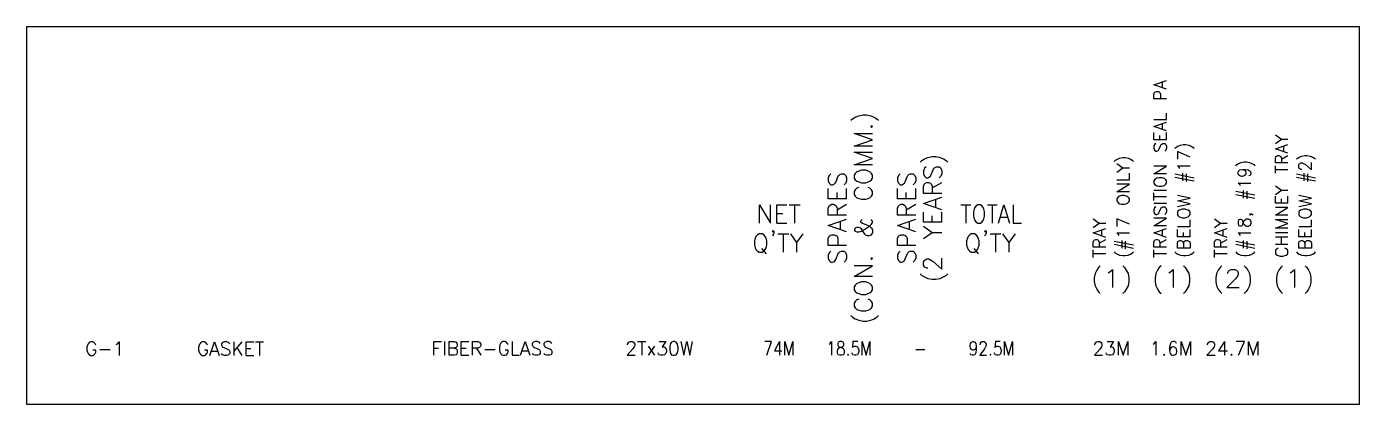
# Model space of a CAD drawing. Header units: inches. Extents: x -15980 to 45789, y -23276 to 2417.
# Drawn here: x 26880 to 34106, y -12406 to -10360 of the extents above; entities that cross this region are included whole.
import ezdxf

# ---------------------------------------------------------------- set-up
doc = ezdxf.new("R2010")
doc.units = ezdxf.units.IN
doc.header["$MEASUREMENT"] = 0
doc.layers.add('Color-7-Line_Weight-25', color=7, linetype='Continuous', lineweight=25)

# ---------------------------------------------------------------- blocks, each defined once
blk = doc.blocks.new('A$C4051302a')
blk.add_lwpolyline([(0, 0), (7225.9, 0), (7225.9, 2046.2), (0, 2046.2)], close=True)
at = {"layer": 'Color-7-Line_Weight-25', "linetype": 'Continuous'}
for p, q in [((6112.2, 1730.5), (6180.5, 1754.7)), ((6158, 1716.4), (6158, 1745.5)), ((6180.5, 1707.2), (6112.2, 1730.5)), ((6112.2, 1680.5), (6115.5, 1689.7)), ((6112.2, 1654.7), (6112.2, 1680.5)), ((6115.5, 1689.7), (6118.8, 1693)), ((6118.8, 1693), (6125.5, 1695.5)), ((6125.5, 1695.5), (6134.7, 1695.5)), ((6134.7, 1695.5), (6141.3, 1693)), ((6141.3, 1693), (6144.7, 1689.7)), ((6144.7, 1689.7), (6148, 1680.5)), ((6148, 1680.5), (6148, 1654.7)), ((6180.5, 1654.7), (6112.2, 1654.7)), ((4469.2, 1538.8), (4478.4, 1547.2)), ((4478.4, 1547.2), (4492.5, 1555.5)), ((4492.5, 1555.5), (4511.7, 1563.8)), ((4511.7, 1563.8), (4535, 1568)), ((4535, 1568), (4553.4, 1568)), ((4553.4, 1568), (4577.5, 1563.8)), ((4577.5, 1563.8), (4595.9, 1555.5)), ((4595.9, 1555.5), (4610, 1547.2)), ((4610, 1547.2), (4619.2, 1538.8)), ((6112.2, 1543), (6180.5, 1543)), ((6112.2, 1504.7), (6180.5, 1528)), ((6158, 1489.7), (6158, 1518.9)), ((6180.5, 1543), (6180.5, 1578)), ((4586.7, 1433), (4487.5, 1467.2)), ((4487.5, 1467.2), (4586.7, 1467.2)), ((4581.7, 1508.8), (4577.5, 1504.7)), ((4577.5, 1504.7), (4581.7, 1500.5)), ((4586.7, 1504.7), (4581.7, 1508.8)), ((4581.7, 1500.5), (4586.7, 1504.7)), ((6180.5, 1481.4), (6112.2, 1504.7)), ((6112.2, 1433.9), (6112.2, 1472.2)), ((6144.7, 1433.9), (6144.7, 1457.2)), ((6180.5, 1433.9), (6180.5, 1472.2)), ((6770.5, 1460.5), (6803, 1437.2)), ((4487.5, 1398.8), (4586.7, 1433)), ((4586.7, 1398.8), (4487.5, 1398.8)), ((6180.5, 1433.9), (6112.2, 1433.9)), ((6115.5, 1407.2), (6112.2, 1398.9)), ((6112.2, 1398.9), (6112.2, 1387.2)), ((6112.2, 1387.2), (6115.5, 1378)), ((6122.2, 1413.9), (6115.5, 1407.2)), ((6115.5, 1378), (6122.2, 1372.2)), ((6128, 1372.2), (6134.7, 1375.5)), ((6134.7, 1375.5), (6138, 1378)), ((6138, 1378), (6141.3, 1383.9)), ((6141.3, 1383.9), (6148, 1401.4)), ((6148, 1401.4), (6151.3, 1407.2)), ((6151.3, 1407.2), (6154.7, 1410.5)), ((6154.7, 1410.5), (6161.3, 1413.9)), ((6161.3, 1413.9), (6170.5, 1413.9)), ((6170.5, 1413.9), (6177.2, 1407.2)), ((6177.2, 1378), (6170.5, 1372.2)), ((6177.2, 1407.2), (6180.5, 1398.9)), ((6180.5, 1387.2), (6177.2, 1378)), ((6180.5, 1398.9), (6180.5, 1387.2)), ((6226.3, 1387.2), (6233, 1393)), ((6233, 1393), (6242.2, 1398.9)), ((6242.2, 1398.9), (6255.5, 1404.7)), ((6255.5, 1404.7), (6272.2, 1407.2)), ((6272.2, 1407.2), (6284.7, 1407.2)), ((6284.7, 1407.2), (6301.3, 1404.7)), ((6301.3, 1404.7), (6314.7, 1398.9)), ((6314.7, 1398.9), (6323.8, 1393)), ((6323.8, 1393), (6330.5, 1387.2)), ((6770.5, 1413.9), (6803, 1437.2)), ((6770.5, 1383.9), (6838.8, 1407.2)), ((6838.8, 1360.5), (6770.5, 1383.9)), ((6803, 1437.2), (6838.8, 1437.2)), ((6816.3, 1369.7), (6816.3, 1398.9)), ((4586.7, 1331.3), (4487.5, 1365.5)), ((4487.5, 1365.5), (4586.7, 1365.5)), ((4487.5, 1297.2), (4586.7, 1331.3)), ((4844.2, 1312.2), (4853.4, 1320.5)), ((4853.4, 1320.5), (4867.5, 1329.7)), ((4867.5, 1329.7), (4886.7, 1338)), ((4886.7, 1338), (4910, 1342.2)), ((4910, 1342.2), (4929.2, 1342.2)), ((4929.2, 1342.2), (4952.5, 1338)), ((4952.5, 1338), (4970.9, 1329.7)), ((4970.9, 1329.7), (4985, 1320.5)), ((4985, 1320.5), (4995, 1312.2)), ((5897.2, 1316.4), (5903.8, 1322.2)), ((5903.8, 1322.2), (5913.8, 1328)), ((5910.5, 1304.7), (5943, 1281.4)), ((5913.8, 1328), (5926.3, 1333.9)), ((5926.3, 1333.9), (5943, 1337.2)), ((5943, 1337.2), (5955.5, 1337.2)), ((5955.5, 1337.2), (5972.2, 1333.9)), ((5972.2, 1333.9), (5985.5, 1328)), ((5985.5, 1328), (5994.7, 1322.2)), ((5994.7, 1322.2), (6001.3, 1316.4)), ((6122.2, 1372.2), (6128, 1372.2)), ((6308, 1339.7), (6239.7, 1369.7)), ((6239.7, 1369.7), (6239.7, 1328)), ((6562.2, 1298.9), (6571.3, 1304.7)), ((6571.3, 1304.7), (6584.7, 1310.5)), ((6584.7, 1310.5), (6601.3, 1313.9)), ((6601.3, 1313.9), (6613.8, 1313.9)), ((6613.8, 1313.9), (6630.5, 1310.5)), ((6630.5, 1310.5), (6643.8, 1304.7)), ((6643.8, 1304.7), (6653, 1298.9)), ((6770.5, 1333.9), (6773.8, 1343)), ((6770.5, 1308), (6770.5, 1333.9)), ((6838.8, 1308), (6770.5, 1308)), ((6773.8, 1343), (6777.2, 1345.5)), ((6777.2, 1345.5), (6783, 1348.9)), ((6783, 1348.9), (6789.7, 1348.9)), ((6789.7, 1348.9), (6796.3, 1345.5)), ((6796.3, 1345.5), (6799.7, 1343)), ((6799.7, 1343), (6803, 1333.9)), ((6803, 1328), (6838.8, 1348.9)), ((6803, 1333.9), (6803, 1308)), ((6884.7, 1328), (6891.3, 1333.9)), ((6891.3, 1333.9), (6900.5, 1339.7)), ((6897.2, 1295.5), (6900.5, 1302.2)), ((6900.5, 1339.7), (6913.8, 1345.5)), ((6900.5, 1302.2), (6903.8, 1304.7)), ((6903.8, 1304.7), (6910.5, 1308)), ((6910.5, 1308), (6917.2, 1308)), ((6913.8, 1345.5), (6930.5, 1348.9)), ((6917.2, 1308), (6923.8, 1304.7)), ((6923.8, 1304.7), (6933.8, 1298.9)), ((6930.5, 1348.9), (6943, 1348.9)), ((6943, 1348.9), (6959.7, 1345.5)), ((6959.7, 1345.5), (6973, 1339.7)), ((6966.3, 1269.7), (6966.3, 1310.5)), ((6973, 1339.7), (6982.2, 1333.9)), ((6982.2, 1333.9), (6988.8, 1328)), ((4351.7, 1240.5), (4346.7, 1228)), ((4360.9, 1248.8), (4351.7, 1240.5)), ((4389.2, 1206.3), (4398.4, 1232.2)), ((4398.4, 1232.2), (4403.4, 1240.5)), ((4403.4, 1240.5), (4408.4, 1244.7)), ((4408.4, 1244.7), (4417.5, 1248.8)), ((4417.5, 1248.8), (4431.7, 1248.8)), ((4431.7, 1248.8), (4440.9, 1240.5)), ((4440.9, 1240.5), (4445.9, 1228)), ((4586.7, 1297.2), (4487.5, 1297.2)), ((4492.5, 1251.3), (4487.5, 1242.2)), ((4487.5, 1242.2), (4487.5, 1225.5)), ((4501.7, 1259.7), (4492.5, 1251.3)), ((4511.7, 1263.8), (4501.7, 1259.7)), ((4525.9, 1268), (4511.7, 1263.8)), ((4549.2, 1268), (4525.9, 1268)), ((4563.4, 1263.8), (4549.2, 1268)), ((4572.5, 1259.7), (4563.4, 1263.8)), ((4581.7, 1251.3), (4572.5, 1259.7)), ((4586.7, 1242.2), (4581.7, 1251.3)), ((4586.7, 1225.5), (4586.7, 1242.2)), ((4726.7, 1240.5), (4721.7, 1228)), ((4735.9, 1248.8), (4726.7, 1240.5)), ((4764.2, 1206.3), (4773.4, 1232.2)), ((4773.4, 1232.2), (4778.4, 1240.5)), ((4778.4, 1240.5), (4783.4, 1244.7)), ((4783.4, 1244.7), (4792.5, 1248.8)), ((4792.5, 1248.8), (4806.7, 1248.8)), ((4806.7, 1248.8), (4815.9, 1240.5)), ((4815.9, 1240.5), (4820.9, 1228)), ((4867.5, 1278.8), (4863.4, 1265.5)), ((4863.4, 1265.5), (4863.4, 1248.8)), ((4863.4, 1248.8), (4867.5, 1236.3)), ((4877.5, 1287.2), (4867.5, 1278.8)), ((4867.5, 1236.3), (4877.5, 1228)), ((4886.7, 1228), (4895.9, 1232.2)), ((4895.9, 1232.2), (4900.9, 1236.3)), ((4900.9, 1236.3), (4905, 1244.7)), ((4905, 1244.7), (4915, 1269.7)), ((4915, 1269.7), (4919.2, 1278.8)), ((4919.2, 1278.8), (4924.2, 1283)), ((4924.2, 1283), (4933.4, 1287.2)), ((4933.4, 1287.2), (4947.5, 1287.2)), ((4947.5, 1287.2), (4956.7, 1278.8)), ((4956.7, 1236.3), (4947.5, 1228)), ((4956.7, 1278.8), (4961.7, 1265.5)), ((4961.7, 1248.8), (4956.7, 1236.3)), ((4961.7, 1265.5), (4961.7, 1248.8)), ((5910.5, 1258), (5943, 1281.4)), ((5943, 1281.4), (5978.8, 1281.4)), ((5978.8, 1216.4), (5978.8, 1252.2)), ((6112.2, 1248.9), (6180.5, 1289.7)), ((6180.5, 1289.7), (6112.2, 1289.7)), ((6180.5, 1248.9), (6112.2, 1248.9)), ((6226.3, 1248.9), (6330.5, 1228)), ((6226.3, 1231.4), (6330.5, 1210.5)), ((6248.8, 1283.9), (6239.7, 1293)), ((6239.7, 1293), (6308, 1293)), ((6252.2, 1278), (6248.8, 1283.9)), ((6268.8, 1210.5), (6268.8, 1252.2)), ((6288, 1208), (6288, 1248.9)), ((6555.5, 1293), (6562.2, 1298.9)), ((6568.8, 1254.7), (6571.3, 1263.9)), ((6568.8, 1252.2), (6568.8, 1254.7)), ((6571.3, 1243), (6568.8, 1252.2)), ((6571.3, 1263.9), (6578, 1269.7)), ((6578, 1237.2), (6571.3, 1243)), ((6578, 1269.7), (6591.3, 1272.2)), ((6588, 1233.9), (6578, 1237.2)), ((6591.3, 1233.9), (6588, 1233.9)), ((6591.3, 1272.2), (6601.3, 1269.7)), ((6591.3, 1272.2), (6608, 1272.2)), ((6601.3, 1237.2), (6591.3, 1233.9)), ((6601.3, 1269.7), (6608, 1263.9)), ((6608, 1243), (6601.3, 1237.2)), ((6608, 1272.2), (6623.8, 1269.7)), ((6608, 1263.9), (6610.5, 1254.7)), ((6610.5, 1252.2), (6608, 1243)), ((6610.5, 1254.7), (6610.5, 1252.2)), ((6623.8, 1269.7), (6633.8, 1263.9)), ((6633.8, 1239.7), (6627.2, 1237.2)), ((6633.8, 1263.9), (6637.2, 1254.7)), ((6637.2, 1248.9), (6633.8, 1239.7)), ((6637.2, 1254.7), (6637.2, 1248.9)), ((6653, 1298.9), (6659.7, 1293)), ((6770.5, 1252.2), (6770.5, 1293)), ((6770.5, 1272.2), (6838.8, 1272.2)), ((6884.7, 1248.9), (6988.8, 1228)), ((6884.7, 1231.4), (6988.8, 1210.5)), ((6897.2, 1283.9), (6897.2, 1295.5)), ((6900.5, 1278), (6897.2, 1283.9)), ((6903.8, 1275.5), (6900.5, 1278)), ((6910.5, 1272.2), (6903.8, 1275.5)), ((6913.8, 1272.2), (6910.5, 1272.2)), ((6927.2, 1210.5), (6927.2, 1252.2)), ((6933.8, 1298.9), (6966.3, 1269.7)), ((6946.3, 1208), (6946.3, 1248.9)), ((4346.7, 1228), (4346.7, 1210.5)), ((4346.7, 1210.5), (4351.7, 1198)), ((4346.7, 1113.8), (4346.7, 1168.8)), ((4351.7, 1198), (4360.9, 1189.7)), ((4360.9, 1189.7), (4370, 1189.7)), ((4370, 1189.7), (4380, 1193.8)), ((4380, 1193.8), (4384.2, 1198)), ((4384.2, 1198), (4389.2, 1206.3)), ((4440.9, 1198), (4431.7, 1189.7)), ((4445.9, 1210.5), (4440.9, 1198)), ((4445.9, 1228), (4445.9, 1210.5)), ((4445.9, 1113.8), (4445.9, 1168.8)), ((4487.5, 1225.5), (4492.5, 1217.2)), ((4492.5, 1162.2), (4487.5, 1153.8)), ((4492.5, 1217.2), (4501.7, 1208.8)), ((4501.7, 1170.5), (4492.5, 1162.2)), ((4501.7, 1208.8), (4511.7, 1204.7)), ((4511.7, 1174.7), (4501.7, 1170.5)), ((4511.7, 1204.7), (4525.9, 1200.5)), ((4525.9, 1200.5), (4549.2, 1200.5)), ((4549.2, 1200.5), (4563.4, 1204.7)), ((4563.4, 1204.7), (4572.5, 1208.8)), ((4572.5, 1170.5), (4563.4, 1174.7)), ((4572.5, 1208.8), (4581.7, 1217.2)), ((4581.7, 1162.2), (4572.5, 1170.5)), ((4581.7, 1217.2), (4586.7, 1225.5)), ((4586.7, 1153.8), (4581.7, 1162.2)), ((4721.7, 1228), (4721.7, 1210.5)), ((4721.7, 1210.5), (4726.7, 1198)), ((4721.7, 1113.8), (4721.7, 1168.8)), ((4726.7, 1198), (4735.9, 1189.7)), ((4735.9, 1189.7), (4745.9, 1189.7)), ((4745.9, 1189.7), (4755, 1193.8)), ((4755, 1193.8), (4760, 1198)), ((4760, 1198), (4764.2, 1206.3)), ((4815.9, 1198), (4806.7, 1189.7)), ((4820.9, 1210.5), (4815.9, 1198)), ((4820.9, 1228), (4820.9, 1210.5)), ((4820.9, 1113.8), (4820.9, 1168.8)), ((4863.4, 1181.3), (4867.5, 1193.8)), ((4863.4, 1143), (4863.4, 1181.3)), ((4867.5, 1193.8), (4872.5, 1198)), ((4872.5, 1198), (4881.7, 1202.2)), ((4877.5, 1228), (4886.7, 1228)), ((4881.7, 1202.2), (4890.9, 1202.2)), ((4890.9, 1202.2), (4900.9, 1198)), ((4900.9, 1198), (4905, 1193.8)), ((4905, 1193.8), (4910, 1181.3)), ((4910, 1173), (4961.7, 1202.2)), ((4910, 1181.3), (4910, 1143)), ((5910.5, 1216.4), (5978.8, 1216.4)), ((5910.5, 1152.2), (5978.8, 1193)), ((5978.8, 1193), (5910.5, 1193)), ((6115.5, 1216.4), (6112.2, 1210.5)), ((6112.2, 1210.5), (6112.2, 1198.9)), ((6112.2, 1198.9), (6115.5, 1193)), ((6112.2, 1160.5), (6180.5, 1160.5)), ((6122.2, 1222.2), (6115.5, 1216.4)), ((6115.5, 1193), (6122.2, 1187.2)), ((6128, 1225.5), (6122.2, 1222.2)), ((6122.2, 1187.2), (6128, 1183.9)), ((6138, 1228), (6128, 1225.5)), ((6128, 1183.9), (6138, 1181.4)), ((6154.7, 1228), (6138, 1228)), ((6138, 1181.4), (6154.7, 1181.4)), ((6164.7, 1225.5), (6154.7, 1228)), ((6154.7, 1181.4), (6164.7, 1183.9)), ((6170.5, 1222.2), (6164.7, 1225.5)), ((6164.7, 1183.9), (6170.5, 1187.2)), ((6177.2, 1216.4), (6170.5, 1222.2)), ((6170.5, 1187.2), (6177.2, 1193)), ((6180.5, 1210.5), (6177.2, 1216.4)), ((6177.2, 1193), (6180.5, 1198.9)), ((6180.5, 1198.9), (6180.5, 1210.5)), ((6578, 1190.5), (6568.8, 1198.9)), ((6568.8, 1198.9), (6637.2, 1198.9)), ((6581.3, 1183.9), (6578, 1190.5)), ((6598, 1116.4), (6598, 1158)), ((6770.5, 1183.9), (6803, 1160.5)), ((6770.5, 1137.2), (6803, 1160.5)), ((6803, 1160.5), (6838.8, 1160.5)), ((4445.9, 1113.8), (4346.7, 1113.8)), ((4394.2, 1113.8), (4394.2, 1147.2)), ((4487.5, 1153.8), (4487.5, 1136.3)), ((4487.5, 1136.3), (4492.5, 1128)), ((4492.5, 1128), (4501.7, 1119.7)), ((4501.7, 1119.7), (4511.7, 1115.5)), ((4511.7, 1115.5), (4525.9, 1111.3)), ((4525.9, 1111.3), (4549.2, 1111.3)), ((4549.2, 1111.3), (4563.4, 1115.5)), ((4563.4, 1115.5), (4572.5, 1119.7)), ((4572.5, 1119.7), (4581.7, 1128)), ((4581.7, 1128), (4586.7, 1136.3)), ((4586.7, 1136.3), (4586.7, 1153.8)), ((4820.9, 1113.8), (4721.7, 1113.8)), ((4769.2, 1113.8), (4769.2, 1147.2)), ((4961.7, 1143), (4863.4, 1143)), ((4863.4, 1088), (4961.7, 1122.2)), ((4961.7, 1053.8), (4863.4, 1088)), ((4929.2, 1067.2), (4929.2, 1108.8)), ((5978.8, 1152.2), (5910.5, 1152.2)), ((5913.8, 1119.7), (5910.5, 1113.9)), ((5910.5, 1113.9), (5910.5, 1102.2)), ((5910.5, 1102.2), (5913.8, 1096.4)), ((5919.7, 1125.5), (5913.8, 1119.7)), ((5913.8, 1096.4), (5919.7, 1090.5)), ((5926.3, 1128), (5919.7, 1125.5)), ((5919.7, 1090.5), (5926.3, 1087.2)), ((5936.3, 1131.4), (5926.3, 1128)), ((5926.3, 1087.2), (5936.3, 1084.7)), ((5953, 1131.4), (5936.3, 1131.4)), ((5936.3, 1084.7), (5953, 1084.7)), ((5962.2, 1128), (5953, 1131.4)), ((5953, 1084.7), (5962.2, 1087.2)), ((5968.8, 1125.5), (5962.2, 1128)), ((5962.2, 1087.2), (5968.8, 1090.5)), ((5975.5, 1119.7), (5968.8, 1125.5)), ((5968.8, 1090.5), (5975.5, 1096.4)), ((5978.8, 1113.9), (5975.5, 1119.7)), ((5975.5, 1096.4), (5978.8, 1102.2)), ((5978.8, 1102.2), (5978.8, 1113.9)), ((6112.2, 1104.7), (6112.2, 1146.4)), ((6112.2, 1125.5), (6180.5, 1125.5)), ((6112.2, 1090.5), (6180.5, 1090.5)), ((6308, 1116.4), (6239.7, 1131.4)), ((6239.7, 1102.2), (6308, 1116.4)), ((6308, 1087.2), (6239.7, 1102.2)), ((6239.7, 1072.2), (6308, 1087.2)), ((6555.5, 1154.7), (6659.7, 1134.7)), ((6555.5, 1137.2), (6659.7, 1116.4)), ((6617.2, 1113.9), (6617.2, 1154.7)), ((6770.5, 1090.5), (6770.5, 1128)), ((6838.8, 1090.5), (6770.5, 1090.5)), ((6803, 1090.5), (6803, 1113.9)), ((6838.8, 1090.5), (6838.8, 1128)), ((6966.3, 1116.4), (6897.2, 1131.4)), ((6897.2, 1102.2), (6966.3, 1116.4)), ((6966.3, 1087.2), (6897.2, 1102.2)), ((6897.2, 1072.2), (6966.3, 1087.2)), ((3974.2, 982.2), (3974.2, 1080.5)), ((3974.2, 1080.5), (4033.4, 982.2)), ((4033.4, 982.2), (4033.4, 1080.5)), ((4066.7, 982.2), (4066.7, 1080.5)), ((4066.7, 1080.5), (4121.7, 1080.5)), ((4066.7, 1033.8), (4100.9, 1033.8)), ((4135, 1080.5), (4194.2, 1080.5)), ((4164.2, 1080.5), (4164.2, 982.2)), ((4346.7, 1063), (4351.7, 1075.5)), ((4346.7, 1024.7), (4346.7, 1063)), ((4445.9, 1024.7), (4346.7, 1024.7)), ((4351.7, 1075.5), (4356.7, 1079.7)), ((4356.7, 1079.7), (4365.9, 1083.8)), ((4365.9, 1083.8), (4375, 1083.8)), ((4375, 1083.8), (4384.2, 1079.7)), ((4384.2, 1079.7), (4389.2, 1075.5)), ((4389.2, 1075.5), (4394.2, 1063)), ((4394.2, 1053.8), (4445.9, 1083.8)), ((4394.2, 1063), (4394.2, 1024.7)), ((4721.7, 1063), (4726.7, 1075.5)), ((4721.7, 1024.7), (4721.7, 1063)), ((4820.9, 1024.7), (4721.7, 1024.7)), ((4726.7, 1075.5), (4731.7, 1079.7)), ((4731.7, 1079.7), (4740.9, 1083.8)), ((4740.9, 1083.8), (4750, 1083.8)), ((4750, 1083.8), (4760, 1079.7)), ((4760, 1079.7), (4764.2, 1075.5)), ((4764.2, 1075.5), (4769.2, 1063)), ((4769.2, 1053.8), (4820.9, 1083.8)), ((4769.2, 1063), (4769.2, 1024.7)), ((4863.4, 986.3), (4863.4, 1041.3)), ((4910, 986.3), (4910, 1020.5)), ((4961.7, 986.3), (4961.7, 1041.3)), ((5065.9, 1080.5), (5119.2, 1080.5)), ((5092.5, 1080.5), (5092.5, 982.2)), ((5137.5, 1057.2), (5134.2, 1043)), ((5134.2, 1043), (5134.2, 1019.7)), ((5134.2, 1019.7), (5137.5, 1005.5)), ((5141.7, 1067.2), (5137.5, 1057.2)), ((5149.2, 1076.3), (5141.7, 1067.2)), ((5156.7, 1080.5), (5149.2, 1076.3)), ((5171.7, 1080.5), (5156.7, 1080.5)), ((5179.2, 1076.3), (5171.7, 1080.5)), ((5186.7, 1067.2), (5179.2, 1076.3)), ((5190, 1057.2), (5186.7, 1067.2)), ((5194.2, 1043), (5190, 1057.2)), ((5190, 1005.5), (5194.2, 1019.7)), ((5194.2, 1019.7), (5194.2, 1043)), ((5209.2, 1080.5), (5261.7, 1080.5)), ((5235.9, 1080.5), (5235.9, 982.2)), ((5269.2, 982.2), (5299.2, 1080.5)), ((5280.9, 1014.7), (5318.4, 1014.7)), ((5299.2, 1080.5), (5329.2, 982.2)), ((5348.4, 1080.5), (5348.4, 982.2)), ((6115.5, 1063.9), (6112.2, 1054.7)), ((6112.2, 1054.7), (6112.2, 1043)), ((6112.2, 1043), (6115.5, 1034.7)), ((6122.2, 1069.7), (6115.5, 1063.9)), ((6115.5, 1034.7), (6122.2, 1028.9)), ((6122.2, 1028.9), (6128, 1028.9)), ((6128, 1028.9), (6134.7, 1031.4)), ((6134.7, 1031.4), (6138, 1034.7)), ((6138, 1034.7), (6141.3, 1040.5)), ((6141.3, 1040.5), (6148, 1058)), ((6148, 1058), (6151.3, 1063.9)), ((6151.3, 1063.9), (6154.7, 1066.4)), ((6154.7, 1066.4), (6161.3, 1069.7)), ((6161.3, 1069.7), (6170.5, 1069.7)), ((6170.5, 1069.7), (6177.2, 1063.9)), ((6177.2, 1034.7), (6170.5, 1028.9)), ((6177.2, 1063.9), (6180.5, 1054.7)), ((6180.5, 1043), (6177.2, 1034.7)), ((6180.5, 1054.7), (6180.5, 1043)), ((6242.2, 1046.4), (6239.7, 1040.5)), ((6239.7, 1040.5), (6239.7, 1028.9)), ((6239.7, 1028.9), (6242.2, 1023)), ((6248.8, 1052.2), (6242.2, 1046.4)), ((6242.2, 1023), (6248.8, 1016.4)), ((6255.5, 1054.7), (6248.8, 1052.2)), ((6248.8, 1016.4), (6255.5, 1013.9)), ((6265.5, 1058), (6255.5, 1054.7)), ((6255.5, 1013.9), (6265.5, 1010.5)), ((6281.3, 1058), (6265.5, 1058)), ((6291.3, 1054.7), (6281.3, 1058)), ((6281.3, 1010.5), (6291.3, 1013.9)), ((6298, 1052.2), (6291.3, 1054.7)), ((6291.3, 1013.9), (6298, 1016.4)), ((6304.7, 1046.4), (6298, 1052.2)), ((6298, 1016.4), (6304.7, 1023)), ((6308, 1040.5), (6304.7, 1046.4)), ((6304.7, 1023), (6308, 1028.9)), ((6308, 1028.9), (6308, 1040.5)), ((6630.5, 1028.9), (6633.8, 1031.4)), ((6633.8, 1025.5), (6630.5, 1028.9)), ((6633.8, 1031.4), (6637.2, 1028.9)), ((6633.8, 1031.4), (6640.5, 1031.4)), ((6637.2, 1028.9), (6633.8, 1025.5)), ((6640.5, 1031.4), (6647.2, 1028.9)), ((6647.2, 1028.9), (6649.7, 1025.5)), ((6770.5, 1025.5), (6838.8, 1066.4)), ((6838.8, 1066.4), (6770.5, 1066.4)), ((6838.8, 1025.5), (6770.5, 1025.5)), ((6900.5, 1046.4), (6897.2, 1040.5)), ((6897.2, 1040.5), (6897.2, 1028.9)), ((6897.2, 1028.9), (6900.5, 1023)), ((6907.2, 1052.2), (6900.5, 1046.4)), ((6900.5, 1023), (6907.2, 1016.4)), ((6913.8, 1054.7), (6907.2, 1052.2)), ((6907.2, 1016.4), (6913.8, 1013.9)), ((6923.8, 1058), (6913.8, 1054.7)), ((6913.8, 1013.9), (6923.8, 1010.5)), ((6939.7, 1058), (6923.8, 1058)), ((6949.7, 1054.7), (6939.7, 1058)), ((6939.7, 1010.5), (6949.7, 1013.9)), ((6956.3, 1052.2), (6949.7, 1054.7)), ((6949.7, 1013.9), (6956.3, 1016.4)), ((6963, 1046.4), (6956.3, 1052.2)), ((6956.3, 1016.4), (6963, 1023)), ((6966.3, 1040.5), (6963, 1046.4)), ((6963, 1023), (6966.3, 1028.9)), ((6966.3, 1028.9), (6966.3, 1040.5)), ((4043.4, 937.2), (4047.5, 942.2)), ((4047.5, 942.2), (4051.7, 937.2)), ((4066.7, 982.2), (4121.7, 982.2)), ((4346.7, 969.7), (4445.9, 1003.8)), ((4445.9, 935.5), (4346.7, 969.7)), ((4412.5, 948.8), (4412.5, 990.5)), ((4492.5, 954.7), (4487.5, 946.3)), ((4487.5, 946.3), (4492.5, 938)), ((4501.7, 958.8), (4492.5, 954.7)), ((4511.7, 958.8), (4501.7, 958.8)), ((4520.9, 954.7), (4511.7, 958.8)), ((4525.9, 997.2), (4520.9, 993)), ((4520.9, 993), (4520.9, 988.8)), ((4520.9, 988.8), (4525.9, 984.7)), ((4525.9, 950.5), (4520.9, 954.7)), ((4530, 997.2), (4525.9, 997.2)), ((4525.9, 984.7), (4535, 980.5)), ((4544.2, 921.3), (4525.9, 950.5)), ((4525.9, 938), (4540, 946.3)), ((4535, 980.5), (4558.4, 971.3)), ((4540, 946.3), (4572.5, 967.2)), ((4558.4, 971.3), (4572.5, 963)), ((4572.5, 967.2), (4581.7, 976.3)), ((4572.5, 963), (4581.7, 954.7)), ((4581.7, 997.2), (4577.5, 997.2)), ((4586.7, 993), (4581.7, 997.2)), ((4581.7, 976.3), (4586.7, 984.7)), ((4581.7, 954.7), (4586.7, 946.3)), ((4586.7, 984.7), (4586.7, 993)), ((4586.7, 946.3), (4586.7, 929.7)), ((4721.7, 969.7), (4820.9, 1003.8)), ((4820.9, 935.5), (4721.7, 969.7)), ((4787.5, 948.8), (4787.5, 990.5)), ((4961.7, 986.3), (4863.4, 986.3)), ((4863.4, 965.5), (4910, 931.3)), ((5137.5, 1005.5), (5141.7, 996.3)), ((5141.7, 996.3), (5149.2, 987.2)), ((5149.2, 987.2), (5156.7, 982.2)), ((5156.7, 982.2), (5171.7, 982.2)), ((5171.7, 982.2), (5179.2, 987.2)), ((5179.2, 987.2), (5186.7, 996.3)), ((5186.7, 996.3), (5190, 1005.5)), ((5194.2, 937.2), (5198.4, 942.2)), ((5198.4, 942.2), (5202.5, 937.2)), ((5348.4, 982.2), (5393.4, 982.2)), ((5783, 1004.7), (5815.5, 981.4)), ((5783, 958), (5815.5, 981.4)), ((5783, 928.9), (5851.3, 952.2)), ((5815.5, 981.4), (5851.3, 981.4)), ((5828.8, 913.9), (5828.8, 943)), ((5978.8, 975.5), (5910.5, 1004.7)), ((5910.5, 1004.7), (5910.5, 963.9)), ((6112.2, 967.2), (6180.5, 1008)), ((6180.5, 1008), (6112.2, 1008)), ((6180.5, 967.2), (6112.2, 967.2)), ((6112.2, 928.9), (6180.5, 952.2)), ((6158, 913.9), (6158, 943)), ((6239.7, 963.9), (6308, 963.9)), ((6239.7, 908), (6239.7, 946.4)), ((6265.5, 1010.5), (6281.3, 1010.5)), ((6308, 963.9), (6308, 998.9)), ((6308, 908), (6308, 946.4)), ((6441.3, 1004.7), (6473.8, 981.4)), ((6441.3, 958), (6473.8, 981.4)), ((6441.3, 928.9), (6509.7, 952.2)), ((6473.8, 981.4), (6509.7, 981.4)), ((6487.2, 913.9), (6487.2, 943)), ((6571.3, 998.9), (6568.8, 990.5)), ((6568.8, 990.5), (6568.8, 978.9)), ((6568.8, 978.9), (6571.3, 969.7)), ((6578, 1002.2), (6571.3, 998.9)), ((6571.3, 969.7), (6578, 967.2)), ((6584.7, 1002.2), (6578, 1002.2)), ((6578, 967.2), (6584.7, 967.2)), ((6591.3, 998.9), (6584.7, 1002.2)), ((6584.7, 967.2), (6591.3, 969.7)), ((6594.7, 993), (6591.3, 998.9)), ((6591.3, 969.7), (6594.7, 975.5)), ((6598, 981.4), (6594.7, 993)), ((6594.7, 975.5), (6598, 987.2)), ((6598, 987.2), (6601.3, 996.4)), ((6601.3, 973), (6598, 981.4)), ((6601.3, 996.4), (6608, 1002.2)), ((6608, 967.2), (6601.3, 973)), ((6608, 1002.2), (6613.8, 1004.7)), ((6613.8, 963.9), (6608, 967.2)), ((6613.8, 1004.7), (6623.8, 1004.7)), ((6623.8, 963.9), (6613.8, 963.9)), ((6623.8, 1004.7), (6630.5, 1002.2)), ((6630.5, 967.2), (6623.8, 963.9)), ((6630.5, 1002.2), (6633.8, 998.9)), ((6633.8, 969.7), (6630.5, 967.2)), ((6633.8, 998.9), (6637.2, 990.5)), ((6637.2, 978.9), (6633.8, 969.7)), ((6637.2, 990.5), (6637.2, 978.9)), ((6838.8, 978.9), (6770.5, 1002.2)), ((6770.5, 1002.2), (6838.8, 1002.2)), ((6770.5, 954.7), (6838.8, 978.9)), ((6838.8, 954.7), (6770.5, 954.7)), ((6897.2, 963.9), (6966.3, 963.9)), ((6897.2, 908), (6897.2, 946.4)), ((6923.8, 1010.5), (6939.7, 1010.5)), ((6966.3, 963.9), (6966.3, 998.9)), ((6966.3, 908), (6966.3, 946.4)), ((3950, 899.7), (3945.9, 885.5)), ((3945.9, 885.5), (3945.9, 862.2)), ((3954.2, 909.7), (3950, 899.7)), ((3962.5, 918.8), (3954.2, 909.7)), ((3970.9, 923.8), (3962.5, 918.8)), ((3988.4, 923.8), (3970.9, 923.8)), ((3996.7, 918.8), (3988.4, 923.8)), ((4005, 909.7), (3996.7, 918.8)), ((4009.2, 899.7), (4005, 909.7)), ((4013.4, 885.5), (4009.2, 899.7)), ((4013.4, 862.2), (4013.4, 885.5)), ((4047.5, 933), (4043.4, 937.2)), ((4047.5, 918.8), (4043.4, 913.8)), ((4051.7, 937.2), (4047.5, 933)), ((4051.7, 928), (4047.5, 918.8)), ((4051.7, 937.2), (4051.7, 928)), ((4072.5, 923.8), (4131.7, 923.8)), ((4102.5, 923.8), (4102.5, 824.7)), ((4140.9, 923.8), (4174.2, 876.3)), ((4208.4, 923.8), (4174.2, 876.3)), ((4174.2, 876.3), (4174.2, 824.7)), ((4346.7, 898), (4351.7, 910.5)), ((4346.7, 859.7), (4346.7, 898)), ((4351.7, 910.5), (4356.7, 914.7)), ((4356.7, 914.7), (4365.9, 918.8)), ((4365.9, 918.8), (4380, 918.8)), ((4380, 918.8), (4389.2, 914.7)), ((4389.2, 914.7), (4394.2, 910.5)), ((4394.2, 910.5), (4398.4, 898)), ((4398.4, 898), (4398.4, 859.7)), ((4492.5, 938), (4501.7, 933.8)), ((4501.7, 933.8), (4511.7, 933.8)), ((4511.7, 933.8), (4525.9, 938)), ((4549.2, 916.3), (4544.2, 921.3)), ((4558.4, 912.2), (4549.2, 916.3)), ((4567.5, 912.2), (4558.4, 912.2)), ((4577.5, 916.3), (4567.5, 912.2)), ((4581.7, 921.3), (4577.5, 916.3)), ((4586.7, 929.7), (4581.7, 921.3)), ((4721.7, 898), (4726.7, 910.5)), ((4721.7, 859.7), (4721.7, 898)), ((4726.7, 910.5), (4731.7, 914.7)), ((4731.7, 914.7), (4740.9, 918.8)), ((4740.9, 918.8), (4755, 918.8)), ((4755, 918.8), (4764.2, 914.7)), ((4764.2, 914.7), (4769.2, 910.5)), ((4769.2, 910.5), (4773.4, 898)), ((4773.4, 898), (4773.4, 859.7)), ((4863.4, 898), (4910, 931.3)), ((4910, 931.3), (4961.7, 931.3)), ((5100.9, 899.7), (5096.7, 885.5)), ((5096.7, 885.5), (5096.7, 862.2)), ((5105, 909.7), (5100.9, 899.7)), ((5113.4, 918.8), (5105, 909.7)), ((5121.7, 923.8), (5113.4, 918.8)), ((5139.2, 923.8), (5121.7, 923.8)), ((5147.5, 918.8), (5139.2, 923.8)), ((5155.9, 909.7), (5147.5, 918.8)), ((5160, 899.7), (5155.9, 909.7)), ((5164.2, 885.5), (5160, 899.7)), ((5164.2, 862.2), (5164.2, 885.5)), ((5198.4, 933), (5194.2, 937.2)), ((5198.4, 918.8), (5194.2, 913.8)), ((5202.5, 937.2), (5198.4, 933)), ((5202.5, 928), (5198.4, 918.8)), ((5202.5, 937.2), (5202.5, 928)), ((5223.4, 923.8), (5282.5, 923.8)), ((5253.4, 923.8), (5253.4, 824.7)), ((5290.9, 923.8), (5325, 876.3)), ((5359.2, 923.8), (5325, 876.3)), ((5325, 876.3), (5325, 824.7)), ((5851.3, 904.7), (5783, 928.9)), ((5783, 878.9), (5786.3, 887.2)), ((5783, 852.2), (5783, 878.9)), ((5786.3, 887.2), (5789.7, 890.5)), ((5789.7, 890.5), (5796.3, 893)), ((5796.3, 893), (5802.2, 893)), ((5802.2, 893), (5808.8, 890.5)), ((5808.8, 890.5), (5812.2, 887.2)), ((5812.2, 887.2), (5815.5, 878.9)), ((5815.5, 873), (5851.3, 893)), ((5815.5, 878.9), (5815.5, 852.2)), ((5897.2, 884.7), (6001.3, 863.9)), ((5897.2, 867.2), (6001.3, 846.4)), ((5919.7, 919.7), (5910.5, 928.9)), ((5910.5, 928.9), (5978.8, 928.9)), ((5923, 913.9), (5919.7, 919.7)), ((5939.7, 846.4), (5939.7, 887.2)), ((5958.8, 843), (5958.8, 884.7)), ((6180.5, 904.7), (6112.2, 928.9)), ((6112.2, 878.9), (6115.5, 887.2)), ((6112.2, 852.2), (6112.2, 878.9)), ((6115.5, 887.2), (6118.8, 890.5)), ((6118.8, 890.5), (6125.5, 893)), ((6125.5, 893), (6131.3, 893)), ((6131.3, 893), (6138, 890.5)), ((6138, 890.5), (6141.3, 887.2)), ((6141.3, 887.2), (6144.7, 878.9)), ((6144.7, 873), (6180.5, 893)), ((6144.7, 878.9), (6144.7, 852.2)), ((6308, 908), (6239.7, 908)), ((6239.7, 873), (6242.2, 881.4)), ((6239.7, 846.4), (6239.7, 873)), ((6242.2, 881.4), (6245.5, 884.7)), ((6245.5, 884.7), (6252.2, 887.2)), ((6252.2, 887.2), (6258.8, 887.2)), ((6258.8, 887.2), (6265.5, 884.7)), ((6265.5, 884.7), (6268.8, 881.4)), ((6268.8, 881.4), (6272.2, 873)), ((6272.2, 908), (6272.2, 931.4)), ((6272.2, 873), (6275.5, 881.4)), ((6272.2, 873), (6272.2, 846.4)), ((6275.5, 881.4), (6278.8, 884.7)), ((6278.8, 884.7), (6284.7, 887.2)), ((6284.7, 887.2), (6294.7, 887.2)), ((6294.7, 887.2), (6301.3, 884.7)), ((6301.3, 884.7), (6304.7, 881.4)), ((6304.7, 881.4), (6308, 873)), ((6308, 873), (6308, 846.4)), ((6509.7, 904.7), (6441.3, 928.9)), ((6441.3, 878.9), (6444.7, 887.2)), ((6441.3, 852.2), (6441.3, 878.9)), ((6444.7, 887.2), (6448, 890.5)), ((6448, 890.5), (6453.8, 893)), ((6453.8, 893), (6460.5, 893)), ((6460.5, 893), (6467.2, 890.5)), ((6467.2, 890.5), (6470.5, 887.2)), ((6470.5, 887.2), (6473.8, 878.9)), ((6473.8, 873), (6509.7, 893)), ((6473.8, 878.9), (6473.8, 852.2)), ((6555.5, 884.7), (6659.7, 863.9)), ((6555.5, 867.2), (6659.7, 846.4)), ((6578, 919.7), (6568.8, 928.9)), ((6568.8, 928.9), (6637.2, 928.9)), ((6581.3, 913.9), (6578, 919.7)), ((6598, 846.4), (6598, 887.2)), ((6617.2, 843), (6617.2, 884.7)), ((6770.5, 931.4), (6838.8, 931.4)), ((6770.5, 908), (6838.8, 908)), ((6770.5, 867.2), (6838.8, 867.2)), ((6803, 867.2), (6803, 908)), ((6966.3, 908), (6897.2, 908)), ((6897.2, 873), (6900.5, 881.4)), ((6897.2, 846.4), (6897.2, 873)), ((6900.5, 881.4), (6903.8, 884.7)), ((6903.8, 884.7), (6910.5, 887.2)), ((6910.5, 887.2), (6917.2, 887.2)), ((6917.2, 887.2), (6923.8, 884.7)), ((6923.8, 884.7), (6927.2, 881.4)), ((6927.2, 881.4), (6930.5, 873)), ((6930.5, 908), (6930.5, 931.4)), ((6930.5, 873), (6933.8, 881.4)), ((6930.5, 873), (6930.5, 846.4)), ((6933.8, 881.4), (6936.3, 884.7)), ((6936.3, 884.7), (6943, 887.2)), ((6943, 887.2), (6953, 887.2)), ((6953, 887.2), (6959.7, 884.7)), ((6959.7, 884.7), (6963, 881.4)), ((6963, 881.4), (6966.3, 873)), ((6966.3, 873), (6966.3, 846.4)), ((3945.9, 862.2), (3950, 848)), ((3950, 848), (3954.2, 838.8)), ((3954.2, 838.8), (3962.5, 829.7)), ((3962.5, 829.7), (3970.9, 824.7)), ((3970.9, 824.7), (3988.4, 824.7)), ((3984.2, 843.8), (4009.2, 815.5)), ((3988.4, 824.7), (3996.7, 829.7)), ((3996.7, 829.7), (4005, 838.8)), ((4005, 838.8), (4009.2, 848)), ((4009.2, 848), (4013.4, 862.2)), ((4445.9, 859.7), (4346.7, 859.7)), ((4351.7, 821.3), (4346.7, 808.8)), ((4346.7, 808.8), (4346.7, 792.2)), ((4360.9, 829.7), (4351.7, 821.3)), ((4389.2, 788), (4398.4, 813)), ((4398.4, 813), (4403.4, 821.3)), ((4403.4, 821.3), (4408.4, 825.5)), ((4408.4, 825.5), (4417.5, 829.7)), ((4417.5, 829.7), (4431.7, 829.7)), ((4431.7, 829.7), (4440.9, 821.3)), ((4440.9, 821.3), (4445.9, 808.8)), ((4445.9, 808.8), (4445.9, 792.2)), ((4820.9, 859.7), (4721.7, 859.7)), ((4726.7, 821.3), (4721.7, 808.8)), ((4721.7, 808.8), (4721.7, 792.2)), ((4735.9, 829.7), (4726.7, 821.3)), ((4764.2, 788), (4773.4, 813)), ((4773.4, 813), (4778.4, 821.3)), ((4778.4, 821.3), (4783.4, 825.5)), ((4783.4, 825.5), (4792.5, 829.7)), ((4792.5, 829.7), (4806.7, 829.7)), ((4806.7, 829.7), (4815.9, 821.3)), ((4815.9, 821.3), (4820.9, 808.8)), ((4820.9, 808.8), (4820.9, 792.2)), ((5096.7, 862.2), (5100.9, 848)), ((5100.9, 848), (5105, 838.8)), ((5105, 838.8), (5113.4, 829.7)), ((5113.4, 829.7), (5121.7, 824.7)), ((5121.7, 824.7), (5139.2, 824.7)), ((5135, 843.8), (5160, 815.5)), ((5139.2, 824.7), (5147.5, 829.7)), ((5147.5, 829.7), (5155.9, 838.8)), ((5155.9, 838.8), (5160, 848)), ((5160, 848), (5164.2, 862.2)), ((5851.3, 852.2), (5783, 852.2)), ((5783, 796.4), (5783, 837.2)), ((5783, 817.2), (5851.3, 817.2)), ((5897.2, 825.5), (5903.8, 819.7)), ((5903.8, 819.7), (5913.8, 813.9)), ((5913.8, 813.9), (5926.3, 808)), ((5926.3, 808), (5943, 805.5)), ((5943, 805.5), (5955.5, 805.5)), ((5955.5, 805.5), (5972.2, 808)), ((5972.2, 808), (5985.5, 813.9)), ((5985.5, 813.9), (5994.7, 819.7)), ((5994.7, 819.7), (6001.3, 825.5)), ((6180.5, 852.2), (6112.2, 852.2)), ((6112.2, 796.4), (6112.2, 837.2)), ((6112.2, 817.2), (6180.5, 817.2)), ((6226.3, 825.5), (6233, 819.7)), ((6233, 819.7), (6242.2, 813.9)), ((6308, 846.4), (6239.7, 846.4)), ((6242.2, 813.9), (6255.5, 808)), ((6255.5, 808), (6272.2, 805.5)), ((6272.2, 805.5), (6284.7, 805.5)), ((6284.7, 805.5), (6301.3, 808)), ((6301.3, 808), (6314.7, 813.9)), ((6314.7, 813.9), (6323.8, 819.7)), ((6323.8, 819.7), (6330.5, 825.5)), ((6509.7, 852.2), (6441.3, 852.2)), ((6441.3, 796.4), (6441.3, 837.2)), ((6441.3, 817.2), (6509.7, 817.2)), ((6555.5, 825.5), (6562.2, 819.7)), ((6562.2, 819.7), (6571.3, 813.9)), ((6571.3, 813.9), (6584.7, 808)), ((6584.7, 808), (6601.3, 805.5)), ((6601.3, 805.5), (6613.8, 805.5)), ((6613.8, 805.5), (6630.5, 808)), ((6630.5, 808), (6643.8, 813.9)), ((6643.8, 813.9), (6653, 819.7)), ((6653, 819.7), (6659.7, 825.5)), ((6773.8, 837.2), (6770.5, 831.4)), ((6770.5, 831.4), (6770.5, 819.7)), ((6770.5, 819.7), (6773.8, 813.9)), ((6780.5, 843), (6773.8, 837.2)), ((6773.8, 813.9), (6780.5, 808)), ((6786.3, 846.4), (6780.5, 843)), ((6780.5, 808), (6786.3, 805.5)), ((6786.3, 805.5), (6796.3, 802.2)), ((6796.3, 802.2), (6813, 802.2)), ((6813, 802.2), (6822.2, 805.5)), ((6828.8, 843), (6822.2, 846.4)), ((6822.2, 805.5), (6828.8, 808)), ((6835.5, 837.2), (6828.8, 843)), ((6828.8, 808), (6835.5, 813.9)), ((6838.8, 831.4), (6835.5, 837.2)), ((6835.5, 813.9), (6838.8, 819.7)), ((6838.8, 819.7), (6838.8, 831.4)), ((6884.7, 825.5), (6891.3, 819.7)), ((6891.3, 819.7), (6900.5, 813.9)), ((6966.3, 846.4), (6897.2, 846.4)), ((6900.5, 813.9), (6913.8, 808)), ((6913.8, 808), (6930.5, 805.5)), ((6930.5, 805.5), (6943, 805.5)), ((6943, 805.5), (6959.7, 808)), ((6959.7, 808), (6973, 813.9)), ((6973, 813.9), (6982.2, 819.7)), ((6982.2, 819.7), (6988.8, 825.5)), ((4346.7, 792.2), (4351.7, 778.8)), ((4351.7, 778.8), (4360.9, 770.5)), ((4360.9, 770.5), (4370, 770.5)), ((4370, 770.5), (4380, 774.7)), ((4380, 774.7), (4384.2, 778.8)), ((4384.2, 778.8), (4389.2, 788)), ((4440.9, 778.8), (4431.7, 770.5)), ((4445.9, 792.2), (4440.9, 778.8)), ((4487.5, 692.2), (4586.7, 751.3)), ((4586.7, 751.3), (4487.5, 751.3)), ((4581.7, 793.8), (4577.5, 789.7)), ((4577.5, 789.7), (4581.7, 785.5)), ((4586.7, 789.7), (4581.7, 793.8)), ((4581.7, 785.5), (4586.7, 789.7)), ((4721.7, 792.2), (4726.7, 778.8)), ((4726.7, 778.8), (4735.9, 770.5)), ((4735.9, 770.5), (4745.9, 770.5)), ((4745.9, 770.5), (4755, 774.7)), ((4755, 774.7), (4760, 778.8)), ((4760, 778.8), (4764.2, 788)), ((4815.9, 778.8), (4806.7, 770.5)), ((4820.9, 792.2), (4815.9, 778.8)), ((4863.4, 770.5), (4867.5, 778.8)), ((4863.4, 753.8), (4863.4, 770.5)), ((4867.5, 745.5), (4863.4, 753.8)), ((4867.5, 778.8), (4872.5, 783)), ((4872.5, 741.3), (4867.5, 745.5)), ((4872.5, 783), (4881.7, 788)), ((4881.7, 737.2), (4872.5, 741.3)), ((4881.7, 788), (4890.9, 788)), ((4886.7, 737.2), (4881.7, 737.2)), ((4890.9, 788), (4900.9, 783)), ((4900.9, 783), (4915, 774.7)), ((4915, 774.7), (4961.7, 733)), ((4961.7, 733), (4961.7, 792.2)), ((5803, 727.2), (5793, 708)), ((5812.2, 741.4), (5803, 727.2)), ((5821.3, 750.5), (5812.2, 741.4)), ((5873, 717.2), (5887.2, 731.4)), ((5887.2, 731.4), (5887.2, 633)), ((5943.8, 750.5), (5953, 741.4)), ((5953, 741.4), (5962.2, 727.2)), ((5962.2, 727.2), (5972.2, 708)), ((6132.2, 727.2), (6122.2, 708)), ((6141.3, 741.4), (6132.2, 727.2)), ((6150.5, 750.5), (6141.3, 741.4)), ((6202.2, 717.2), (6216.3, 731.4)), ((6216.3, 731.4), (6216.3, 633)), ((6273, 750.5), (6282.2, 741.4)), ((6282.2, 741.4), (6291.3, 727.2)), ((6291.3, 727.2), (6301.3, 708)), ((6461.3, 727.2), (6451.3, 708)), ((6470.5, 741.4), (6461.3, 727.2)), ((6479.7, 750.5), (6470.5, 741.4)), ((6517.2, 722.2), (6522.2, 727.2)), ((6522.2, 727.2), (6531.3, 731.4)), ((6531.3, 731.4), (6550.5, 731.4)), ((6550.5, 731.4), (6559.7, 727.2)), ((6559.7, 727.2), (6564.7, 722.2)), ((6602.2, 750.5), (6611.3, 741.4)), ((6611.3, 741.4), (6620.5, 727.2)), ((6620.5, 727.2), (6630.5, 708)), ((6789.7, 727.2), (6780.5, 708)), ((6799.7, 741.4), (6789.7, 727.2)), ((6808.8, 750.5), (6799.7, 741.4)), ((6860.5, 717.2), (6874.7, 731.4)), ((6874.7, 731.4), (6874.7, 633)), ((6931.3, 750.5), (6940.5, 741.4)), ((6940.5, 741.4), (6949.7, 727.2)), ((6949.7, 727.2), (6959.7, 708)), ((4586.7, 692.2), (4487.5, 692.2)), ((4501.7, 654.7), (4492.5, 645.5)), ((4511.7, 658.8), (4501.7, 654.7)), ((4525.9, 663), (4511.7, 658.8)), ((4549.2, 663), (4525.9, 663)), ((4563.4, 658.8), (4549.2, 663)), ((4572.5, 654.7), (4563.4, 658.8)), ((4581.7, 645.5), (4572.5, 654.7)), ((4844.2, 707.2), (4853.4, 698.8)), ((4853.4, 698.8), (4867.5, 690.5)), ((4867.5, 690.5), (4886.7, 682.2)), ((4886.7, 682.2), (4910, 678)), ((4910, 678), (4929.2, 678)), ((4929.2, 678), (4952.5, 682.2)), ((4952.5, 682.2), (4970.9, 690.5)), ((4970.9, 690.5), (4985, 698.8)), ((4985, 698.8), (4995, 707.2)), ((5793, 708), (5788.8, 684.7)), ((5788.8, 684.7), (5788.8, 665.5)), ((5788.8, 665.5), (5793, 642.2)), ((5863.8, 713), (5873, 717.2)), ((5972.2, 708), (5976.3, 684.7)), ((5976.3, 665.5), (5972.2, 642.2)), ((5976.3, 684.7), (5976.3, 665.5)), ((6122.2, 708), (6118, 684.7)), ((6118, 684.7), (6118, 665.5)), ((6118, 665.5), (6122.2, 642.2)), ((6193, 713), (6202.2, 717.2)), ((6301.3, 708), (6305.5, 684.7)), ((6305.5, 665.5), (6301.3, 642.2)), ((6305.5, 684.7), (6305.5, 665.5)), ((6451.3, 708), (6447.2, 684.7)), ((6447.2, 684.7), (6447.2, 665.5)), ((6447.2, 665.5), (6451.3, 642.2)), ((6554.7, 679.7), (6508, 633)), ((6513, 713), (6517.2, 722.2)), ((6513, 708), (6513, 713)), ((6564.7, 693.9), (6554.7, 679.7)), ((6564.7, 722.2), (6568.8, 713)), ((6568.8, 703.9), (6564.7, 693.9)), ((6568.8, 713), (6568.8, 703.9)), ((6630.5, 708), (6634.7, 684.7)), ((6634.7, 665.5), (6630.5, 642.2)), ((6634.7, 684.7), (6634.7, 665.5)), ((6780.5, 708), (6776.3, 684.7)), ((6776.3, 684.7), (6776.3, 665.5)), ((6776.3, 665.5), (6780.5, 642.2)), ((6851.3, 713), (6860.5, 717.2)), ((6959.7, 708), (6963.8, 684.7)), ((6963.8, 665.5), (6959.7, 642.2)), ((6963.8, 684.7), (6963.8, 665.5)), ((4492.5, 645.5), (4487.5, 637.2)), ((4487.5, 637.2), (4487.5, 620.5)), ((4487.5, 620.5), (4492.5, 612.2)), ((4492.5, 612.2), (4501.7, 603.8)), ((4501.7, 603.8), (4511.7, 599.7)), ((4511.7, 599.7), (4525.9, 595.5)), ((4525.9, 595.5), (4549.2, 595.5)), ((4549.2, 595.5), (4563.4, 599.7)), ((4563.4, 599.7), (4572.5, 603.8)), ((4572.5, 603.8), (4581.7, 612.2)), ((4586.7, 637.2), (4581.7, 645.5)), ((4581.7, 612.2), (4586.7, 620.5)), ((4586.7, 620.5), (4586.7, 637.2)), ((5793, 642.2), (5803, 623.9)), ((5803, 623.9), (5812.2, 609.7)), ((5812.2, 609.7), (5821.3, 599.7)), ((5953, 609.7), (5943.8, 599.7)), ((5962.2, 623.9), (5953, 609.7)), ((5972.2, 642.2), (5962.2, 623.9)), ((6122.2, 642.2), (6132.2, 623.9)), ((6132.2, 623.9), (6141.3, 609.7)), ((6141.3, 609.7), (6150.5, 599.7)), ((6282.2, 609.7), (6273, 599.7)), ((6291.3, 623.9), (6282.2, 609.7)), ((6301.3, 642.2), (6291.3, 623.9)), ((6451.3, 642.2), (6461.3, 623.9)), ((6461.3, 623.9), (6470.5, 609.7)), ((6470.5, 609.7), (6479.7, 599.7)), ((6508, 633), (6573.8, 633)), ((6611.3, 609.7), (6602.2, 599.7)), ((6620.5, 623.9), (6611.3, 609.7)), ((6630.5, 642.2), (6620.5, 623.9)), ((6780.5, 642.2), (6789.7, 623.9)), ((6789.7, 623.9), (6799.7, 609.7)), ((6799.7, 609.7), (6808.8, 599.7)), ((6940.5, 609.7), (6931.3, 599.7)), ((6949.7, 623.9), (6940.5, 609.7)), ((6959.7, 642.2), (6949.7, 623.9)), ((4492.5, 557.2), (4487.5, 548.8)), ((4487.5, 548.8), (4487.5, 531.3)), ((4487.5, 531.3), (4492.5, 523)), ((4501.7, 565.5), (4492.5, 557.2)), ((4492.5, 523), (4501.7, 514.7)), ((4511.7, 569.7), (4501.7, 565.5)), ((4501.7, 514.7), (4511.7, 510.5)), ((4511.7, 510.5), (4525.9, 506.3)), ((4525.9, 506.3), (4549.2, 506.3)), ((4549.2, 506.3), (4563.4, 510.5)), ((4572.5, 565.5), (4563.4, 569.7)), ((4563.4, 510.5), (4572.5, 514.7)), ((4581.7, 557.2), (4572.5, 565.5)), ((4572.5, 514.7), (4581.7, 523)), ((4586.7, 548.8), (4581.7, 557.2)), ((4581.7, 523), (4586.7, 531.3)), ((4586.7, 531.3), (4586.7, 548.8)), ((4469.2, 480.5), (4478.4, 472.2)), ((4478.4, 472.2), (4492.5, 463.8)), ((4492.5, 463.8), (4511.7, 455.5)), ((4511.7, 455.5), (4535, 451.3)), ((4535, 451.3), (4553.4, 451.3)), ((4553.4, 451.3), (4577.5, 455.5)), ((4577.5, 455.5), (4595.9, 463.8)), ((4595.9, 463.8), (4610, 472.2)), ((4610, 472.2), (4619.2, 480.5)), ((330, 321.3), (326.7, 310.5)), ((326.7, 310.5), (326.7, 293)), ((326.7, 293), (330, 282.2)), ((333.4, 328), (330, 321.3)), ((339.2, 334.7), (333.4, 328)), ((345.9, 338.8), (339.2, 334.7)), ((358.4, 338.8), (345.9, 338.8)), ((365, 334.7), (358.4, 338.8)), ((374.2, 293), (358.4, 293)), ((370.9, 328), (365, 334.7)), ((374.2, 321.3), (370.9, 328)), ((374.2, 282.2), (374.2, 293)), ((396.7, 296.3), (453.4, 296.3)), ((485, 324.7), (491.7, 328)), ((491.7, 328), (501.7, 338.8)), ((501.7, 338.8), (501.7, 264.7)), ((935.9, 321.3), (932.5, 310.5)), ((932.5, 310.5), (932.5, 293)), ((932.5, 293), (935.9, 282.2)), ((939.2, 328), (935.9, 321.3)), ((945, 334.7), (939.2, 328)), ((951.7, 338.8), (945, 334.7)), ((964.2, 338.8), (951.7, 338.8)), ((970.9, 334.7), (964.2, 338.8)), ((980, 293), (964.2, 293)), ((977.5, 328), (970.9, 334.7)), ((980, 321.3), (977.5, 328)), ((980, 282.2), (980, 293)), ((993.4, 264.7), (1018.4, 338.8)), ((1018.4, 338.8), (1044.2, 264.7)), ((1062.5, 334.7), (1056.7, 328)), ((1056.7, 328), (1056.7, 321.3)), ((1056.7, 321.3), (1060, 313.8)), ((1060, 313.8), (1062.5, 310.5)), ((1072.5, 338.8), (1062.5, 334.7)), ((1062.5, 310.5), (1069.2, 307.2)), ((1069.2, 307.2), (1088.4, 299.7)), ((1085, 338.8), (1072.5, 338.8)), ((1094.2, 334.7), (1085, 338.8)), ((1088.4, 299.7), (1094.2, 296.3)), ((1100.9, 328), (1094.2, 334.7)), ((1094.2, 296.3), (1097.5, 293)), ((1097.5, 293), (1100.9, 285.5)), ((1123.4, 338.8), (1123.4, 264.7)), ((1167.5, 338.8), (1123.4, 288.8)), ((1139.2, 307.2), (1167.5, 264.7)), ((1190, 264.7), (1190, 338.8)), ((1190, 338.8), (1230.9, 338.8)), ((1190, 303), (1215, 303)), ((1240.9, 338.8), (1285, 338.8)), ((1262.5, 338.8), (1262.5, 264.7)), ((2207.5, 265.5), (2207.5, 339.7)), ((2207.5, 339.7), (2249.2, 339.7)), ((2207.5, 304.7), (2233.4, 304.7)), ((2265, 339.7), (2265, 265.5)), ((2290, 265.5), (2290, 339.7)), ((2290, 339.7), (2318.4, 339.7)), ((2318.4, 304.7), (2290, 304.7)), ((2318.4, 339.7), (2328.4, 336.3)), ((2328.4, 308), (2318.4, 304.7)), ((2318.4, 304.7), (2328.4, 300.5)), ((2328.4, 336.3), (2331.7, 332.2)), ((2331.7, 311.3), (2328.4, 308)), ((2328.4, 300.5), (2331.7, 297.2)), ((2331.7, 332.2), (2334.2, 325.5)), ((2334.2, 318), (2331.7, 311.3)), ((2331.7, 297.2), (2334.2, 290.5)), ((2334.2, 325.5), (2334.2, 318)), ((2334.2, 290.5), (2334.2, 279.7)), ((2356.7, 265.5), (2356.7, 339.7)), ((2356.7, 339.7), (2398.4, 339.7)), ((2356.7, 304.7), (2382.5, 304.7)), ((2416.7, 265.5), (2416.7, 339.7)), ((2416.7, 339.7), (2445.9, 339.7)), ((2445.9, 304.7), (2416.7, 304.7)), ((2439.2, 304.7), (2461.7, 265.5)), ((2445.9, 339.7), (2455, 336.3)), ((2455, 308), (2445.9, 304.7)), ((2455, 336.3), (2458.4, 332.2)), ((2458.4, 311.3), (2455, 308)), ((2458.4, 332.2), (2461.7, 325.5)), ((2461.7, 318), (2458.4, 311.3)), ((2461.7, 325.5), (2461.7, 318)), ((2483.4, 297.2), (2540.9, 297.2)), ((2565.9, 322.2), (2563.4, 311.3)), ((2563.4, 311.3), (2563.4, 293.8)), ((2563.4, 293.8), (2565.9, 283)), ((2569.2, 328.8), (2565.9, 322.2)), ((2575.9, 336.3), (2569.2, 328.8)), ((2582.5, 339.7), (2575.9, 336.3)), ((2595, 339.7), (2582.5, 339.7)), ((2600.9, 336.3), (2595, 339.7)), ((2610.9, 293.8), (2595, 293.8)), ((2607.5, 328.8), (2600.9, 336.3)), ((2610.9, 322.2), (2607.5, 328.8)), ((2610.9, 283), (2610.9, 293.8)), ((2632.5, 339.7), (2632.5, 265.5)), ((2677.5, 265.5), (2702.5, 339.7)), ((2686.7, 290.5), (2718.4, 290.5)), ((2702.5, 339.7), (2728.4, 265.5)), ((2747.5, 336.3), (2740.9, 328.8)), ((2740.9, 328.8), (2740.9, 322.2)), ((2740.9, 322.2), (2744.2, 314.7)), ((2744.2, 314.7), (2747.5, 311.3)), ((2756.7, 339.7), (2747.5, 336.3)), ((2747.5, 311.3), (2753.4, 308)), ((2753.4, 308), (2772.5, 300.5)), ((2769.2, 339.7), (2756.7, 339.7)), ((2779.2, 336.3), (2769.2, 339.7)), ((2772.5, 300.5), (2779.2, 297.2)), ((2785, 328.8), (2779.2, 336.3)), ((2779.2, 297.2), (2781.7, 293.8)), ((2781.7, 293.8), (2785, 286.3)), ((2810.9, 336.3), (2804.2, 328.8)), ((2804.2, 328.8), (2804.2, 322.2)), ((2804.2, 322.2), (2807.5, 314.7)), ((2807.5, 314.7), (2810.9, 311.3)), ((2820, 339.7), (2810.9, 336.3)), ((2810.9, 311.3), (2816.7, 308)), ((2816.7, 308), (2835.9, 300.5)), ((2832.5, 339.7), (2820, 339.7)), ((2842.5, 336.3), (2832.5, 339.7)), ((2835.9, 300.5), (2842.5, 297.2)), ((2848.4, 328.8), (2842.5, 336.3)), ((2842.5, 297.2), (2845.9, 293.8)), ((2845.9, 293.8), (2848.4, 286.3)), ((3287.5, 300.5), (3255.9, 265.5)), ((3258.4, 325.5), (3261.7, 332.2)), ((3258.4, 322.2), (3258.4, 325.5)), ((3261.7, 332.2), (3265, 336.3)), ((3265, 336.3), (3271.7, 339.7)), ((3271.7, 339.7), (3284.2, 339.7)), ((3284.2, 339.7), (3290, 336.3)), ((3293.4, 311.3), (3287.5, 300.5)), ((3290, 336.3), (3293.4, 332.2)), ((3293.4, 332.2), (3296.7, 325.5)), ((3296.7, 318), (3293.4, 311.3)), ((3296.7, 325.5), (3296.7, 318)), ((3312.5, 339.7), (3356.7, 339.7)), ((3335, 339.7), (3335, 265.5)), ((3370, 314.7), (3405, 265.5)), ((3405, 314.7), (3370, 265.5)), ((3430, 339.7), (3465, 339.7)), ((3465, 339.7), (3445.9, 311.3)), ((3445.9, 311.3), (3455.9, 311.3)), ((3455.9, 311.3), (3461.7, 308)), ((3461.7, 308), (3465, 304.7)), ((3465, 304.7), (3468.4, 293.8)), ((3468.4, 293.8), (3468.4, 286.3)), ((3490, 325.5), (3487.5, 308)), ((3487.5, 308), (3487.5, 297.2)), ((3487.5, 297.2), (3490, 279.7)), ((3496.7, 336.3), (3490, 325.5)), ((3505.9, 339.7), (3496.7, 336.3)), ((3512.5, 339.7), (3505.9, 339.7)), ((3521.7, 336.3), (3512.5, 339.7)), ((3528.4, 325.5), (3521.7, 336.3)), ((3531.7, 308), (3528.4, 325.5)), ((3528.4, 279.7), (3531.7, 297.2)), ((3531.7, 297.2), (3531.7, 308)), ((3547.5, 339.7), (3563.4, 265.5)), ((3563.4, 265.5), (3579.2, 339.7)), ((3579.2, 339.7), (3595, 265.5)), ((3595, 265.5), (3610.9, 339.7)), ((4039.2, 339.7), (4002.5, 339.7)), ((4013.4, 265.5), (4039.2, 339.7)), ((4081.7, 339.7), (4055, 290.5)), ((4055, 290.5), (4095, 290.5)), ((4081.7, 339.7), (4081.7, 265.5)), ((4110.9, 265.5), (4110.9, 339.7)), ((4110.9, 339.7), (4131.7, 265.5)), ((4131.7, 265.5), (4153.4, 339.7)), ((4153.4, 339.7), (4153.4, 265.5)), ((4350.9, 325.5), (4355.9, 328.8)), ((4355.9, 328.8), (4364.2, 339.7)), ((4364.2, 339.7), (4364.2, 265.5)), ((4395.9, 290.5), (4398.4, 297.2)), ((4395.9, 279.7), (4395.9, 290.5)), ((4400.9, 336.3), (4398.4, 328.8)), ((4398.4, 328.8), (4398.4, 322.2)), ((4398.4, 322.2), (4400.9, 314.7)), ((4398.4, 297.2), (4403.4, 304.7)), ((4409.2, 339.7), (4400.9, 336.3)), ((4400.9, 314.7), (4405.9, 311.3)), ((4403.4, 304.7), (4411.7, 308)), ((4405.9, 311.3), (4416.7, 308)), ((4419.2, 339.7), (4409.2, 339.7)), ((4411.7, 308), (4421.7, 311.3)), ((4416.7, 308), (4425, 304.7)), ((4427.5, 336.3), (4419.2, 339.7)), ((4421.7, 311.3), (4427.5, 314.7)), ((4425, 304.7), (4430, 297.2)), ((4430, 328.8), (4427.5, 336.3)), ((4427.5, 314.7), (4430, 322.2)), ((4430, 322.2), (4430, 328.8)), ((4430, 297.2), (4432.5, 290.5)), ((4432.5, 290.5), (4432.5, 279.7)), ((4480, 339.7), (4477.5, 308)), ((4477.5, 308), (4480, 311.3)), ((4506.7, 339.7), (4480, 339.7)), ((4480, 311.3), (4488.4, 314.7)), ((4488.4, 314.7), (4495.9, 314.7)), ((4495.9, 314.7), (4504.2, 311.3)), ((4504.2, 311.3), (4509.2, 304.7)), ((4509.2, 304.7), (4511.7, 293.8)), ((4511.7, 293.8), (4511.7, 286.3)), ((4530.9, 265.5), (4530.9, 339.7)), ((4530.9, 339.7), (4551.7, 265.5)), ((4551.7, 265.5), (4572.5, 339.7)), ((4572.5, 339.7), (4572.5, 265.5)), ((4821.7, 297.2), (4869.2, 297.2)), ((5115, 318), (5117.5, 328.8)), ((5115, 314.7), (5115, 318)), ((5117.5, 304.7), (5115, 314.7)), ((5117.5, 328.8), (5122.5, 336.3)), ((5122.5, 297.2), (5117.5, 304.7)), ((5122.5, 336.3), (5130.9, 339.7)), ((5130.9, 293.8), (5122.5, 297.2)), ((5130.9, 339.7), (5133.4, 339.7)), ((5133.4, 293.8), (5130.9, 293.8)), ((5133.4, 339.7), (5140.9, 336.3)), ((5140.9, 297.2), (5133.4, 293.8)), ((5140.9, 336.3), (5146.7, 328.8)), ((5146.7, 304.7), (5140.9, 297.2)), ((5146.7, 328.8), (5149.2, 314.7)), ((5149.2, 314.7), (5146.7, 304.7)), ((5149.2, 297.2), (5146.7, 279.7)), ((5149.2, 314.7), (5149.2, 297.2)), ((5194.2, 300.5), (5167.5, 265.5)), ((5170, 325.5), (5172.5, 332.2)), ((5170, 322.2), (5170, 325.5)), ((5172.5, 332.2), (5175, 336.3)), ((5175, 336.3), (5180.9, 339.7)), ((5180.9, 339.7), (5191.7, 339.7)), ((5191.7, 339.7), (5196.7, 336.3)), ((5199.2, 311.3), (5194.2, 300.5)), ((5196.7, 336.3), (5199.2, 332.2)), ((5199.2, 332.2), (5201.7, 325.5)), ((5201.7, 318), (5199.2, 311.3)), ((5201.7, 325.5), (5201.7, 318)), ((5252.5, 339.7), (5249.2, 308)), ((5249.2, 308), (5252.5, 311.3)), ((5278.4, 339.7), (5252.5, 339.7)), ((5252.5, 311.3), (5260, 314.7)), ((5260, 314.7), (5268.4, 314.7)), ((5268.4, 314.7), (5275.9, 311.3)), ((5275.9, 311.3), (5280.9, 304.7)), ((5280.9, 304.7), (5284.2, 293.8)), ((5284.2, 293.8), (5284.2, 286.3)), ((5302.5, 265.5), (5302.5, 339.7)), ((5302.5, 339.7), (5323.4, 265.5)), ((5323.4, 265.5), (5345, 339.7)), ((5345, 339.7), (5345, 265.5)), ((5821.3, 300.5), (5789.7, 265.5)), ((5792.2, 325.5), (5795.5, 332.2)), ((5792.2, 322.2), (5792.2, 325.5)), ((5795.5, 332.2), (5798.8, 336.3)), ((5798.8, 336.3), (5805.5, 339.7)), ((5805.5, 339.7), (5818, 339.7)), ((5818, 339.7), (5823.8, 336.3)), ((5827.2, 311.3), (5821.3, 300.5)), ((5823.8, 336.3), (5827.2, 332.2)), ((5827.2, 332.2), (5830.5, 325.5)), ((5830.5, 318), (5827.2, 311.3)), ((5830.5, 325.5), (5830.5, 318)), ((5858.8, 339.7), (5893.8, 339.7)), ((5893.8, 339.7), (5874.7, 311.3)), ((5874.7, 311.3), (5884.7, 311.3)), ((5884.7, 311.3), (5890.5, 308)), ((5890.5, 308), (5893.8, 304.7)), ((5893.8, 304.7), (5897.2, 293.8)), ((5897.2, 293.8), (5897.2, 286.3)), ((5919.7, 265.5), (5919.7, 339.7)), ((5919.7, 339.7), (5944.7, 265.5)), ((5944.7, 265.5), (5970.5, 339.7)), ((5970.5, 339.7), (5970.5, 265.5)), ((6107.2, 325.5), (6113.8, 328.8)), ((6113.8, 328.8), (6123, 339.7)), ((6123, 339.7), (6123, 265.5)), ((6199.7, 325.5), (6196.3, 308)), ((6196.3, 308), (6196.3, 290.5)), ((6199.7, 300.5), (6196.3, 290.5)), ((6196.3, 290.5), (6199.7, 276.3)), ((6205.5, 336.3), (6199.7, 325.5)), ((6205.5, 308), (6199.7, 300.5)), ((6215.5, 339.7), (6205.5, 336.3)), ((6215.5, 311.3), (6205.5, 308)), ((6221.3, 339.7), (6215.5, 339.7)), ((6218, 311.3), (6215.5, 311.3)), ((6228, 308), (6218, 311.3)), ((6231.3, 336.3), (6221.3, 339.7)), ((6233.8, 300.5), (6228, 308)), ((6233.8, 328.8), (6231.3, 336.3)), ((6237.2, 290.5), (6233.8, 300.5)), ((6237.2, 286.3), (6237.2, 290.5)), ((6259.7, 265.5), (6259.7, 339.7)), ((6259.7, 339.7), (6284.7, 265.5)), ((6284.7, 265.5), (6310.5, 339.7)), ((6310.5, 339.7), (6310.5, 265.5)), ((6431.3, 300.5), (6399.7, 265.5)), ((6403, 325.5), (6406.3, 332.2)), ((6403, 322.2), (6403, 325.5)), ((6406.3, 332.2), (6409.7, 336.3)), ((6409.7, 336.3), (6415.5, 339.7)), ((6415.5, 339.7), (6428.8, 339.7)), ((6428.8, 339.7), (6434.7, 336.3)), ((6438, 311.3), (6431.3, 300.5)), ((6434.7, 336.3), (6438, 332.2)), ((6438, 332.2), (6441.3, 325.5)), ((6441.3, 318), (6438, 311.3)), ((6441.3, 325.5), (6441.3, 318)), ((6495.5, 339.7), (6463, 290.5)), ((6463, 290.5), (6511.3, 290.5)), ((6495.5, 339.7), (6495.5, 265.5)), ((6603, 339.7), (6558.8, 339.7)), ((6571.3, 265.5), (6603, 339.7)), ((6625.5, 265.5), (6625.5, 339.7)), ((6625.5, 339.7), (6650.5, 265.5)), ((6650.5, 265.5), (6676.3, 339.7)), ((6676.3, 339.7), (6676.3, 265.5)), ((330, 282.2), (333.4, 275.5)), ((333.4, 275.5), (339.2, 268)), ((339.2, 268), (345.9, 264.7)), ((345.9, 264.7), (358.4, 264.7)), ((358.4, 264.7), (365, 268)), ((365, 268), (370.9, 275.5)), ((370.9, 275.5), (374.2, 282.2)), ((935.9, 282.2), (939.2, 275.5)), ((939.2, 275.5), (945, 268)), ((945, 268), (951.7, 264.7)), ((951.7, 264.7), (964.2, 264.7)), ((964.2, 264.7), (970.9, 268)), ((970.9, 268), (977.5, 275.5)), ((977.5, 275.5), (980, 282.2)), ((1002.5, 288.8), (1034.2, 288.8)), ((1062.5, 268), (1056.7, 275.5)), ((1072.5, 264.7), (1062.5, 268)), ((1085, 264.7), (1072.5, 264.7)), ((1094.2, 268), (1085, 264.7)), ((1100.9, 275.5), (1094.2, 268)), ((1100.9, 285.5), (1100.9, 275.5)), ((1190, 264.7), (1230.9, 264.7)), ((2318.4, 265.5), (2290, 265.5)), ((2328.4, 268.8), (2318.4, 265.5)), ((2331.7, 272.2), (2328.4, 268.8)), ((2334.2, 279.7), (2331.7, 272.2)), ((2356.7, 265.5), (2398.4, 265.5)), ((2565.9, 283), (2569.2, 276.3)), ((2569.2, 276.3), (2575.9, 268.8)), ((2575.9, 268.8), (2582.5, 265.5)), ((2582.5, 265.5), (2595, 265.5)), ((2595, 265.5), (2600.9, 268.8)), ((2600.9, 268.8), (2607.5, 276.3)), ((2607.5, 276.3), (2610.9, 283)), ((2632.5, 265.5), (2670.9, 265.5)), ((2747.5, 268.8), (2740.9, 276.3)), ((2756.7, 265.5), (2747.5, 268.8)), ((2769.2, 265.5), (2756.7, 265.5)), ((2779.2, 268.8), (2769.2, 265.5)), ((2785, 276.3), (2779.2, 268.8)), ((2785, 286.3), (2785, 276.3)), ((2810.9, 268.8), (2804.2, 276.3)), ((2820, 265.5), (2810.9, 268.8)), ((2832.5, 265.5), (2820, 265.5)), ((2842.5, 268.8), (2832.5, 265.5)), ((2848.4, 276.3), (2842.5, 268.8)), ((2848.4, 286.3), (2848.4, 276.3)), ((3255.9, 265.5), (3300, 265.5)), ((3426.7, 272.2), (3423.4, 279.7)), ((3430, 268.8), (3426.7, 272.2)), ((3439.2, 265.5), (3430, 268.8)), ((3449.2, 265.5), (3439.2, 265.5)), ((3458.4, 268.8), (3449.2, 265.5)), ((3465, 276.3), (3458.4, 268.8)), ((3468.4, 286.3), (3465, 276.3)), ((3490, 279.7), (3496.7, 268.8)), ((3496.7, 268.8), (3505.9, 265.5)), ((3505.9, 265.5), (3512.5, 265.5)), ((3512.5, 265.5), (3521.7, 268.8)), ((3521.7, 268.8), (3528.4, 279.7)), ((4398.4, 272.2), (4395.9, 279.7)), ((4400.9, 268.8), (4398.4, 272.2)), ((4409.2, 265.5), (4400.9, 268.8)), ((4419.2, 265.5), (4409.2, 265.5)), ((4427.5, 268.8), (4419.2, 265.5)), ((4430, 272.2), (4427.5, 268.8)), ((4432.5, 279.7), (4430, 272.2)), ((4454.2, 272.2), (4450.9, 268.8)), ((4450.9, 268.8), (4454.2, 265.5)), ((4456.7, 268.8), (4454.2, 272.2)), ((4454.2, 265.5), (4456.7, 268.8)), ((4477.5, 272.2), (4475, 279.7)), ((4480, 268.8), (4477.5, 272.2)), ((4488.4, 265.5), (4480, 268.8)), ((4495.9, 265.5), (4488.4, 265.5)), ((4504.2, 268.8), (4495.9, 265.5)), ((4509.2, 276.3), (4504.2, 268.8)), ((4511.7, 286.3), (4509.2, 276.3)), ((5120, 268.8), (5117.5, 276.3)), ((5127.5, 265.5), (5120, 268.8)), ((5133.4, 265.5), (5127.5, 265.5)), ((5140.9, 268.8), (5133.4, 265.5)), ((5146.7, 279.7), (5140.9, 268.8)), ((5167.5, 265.5), (5204.2, 265.5)), ((5225.9, 272.2), (5223.4, 268.8)), ((5223.4, 268.8), (5225.9, 265.5)), ((5228.4, 268.8), (5225.9, 272.2)), ((5225.9, 265.5), (5228.4, 268.8)), ((5249.2, 272.2), (5246.7, 279.7)), ((5252.5, 268.8), (5249.2, 272.2)), ((5260, 265.5), (5252.5, 268.8)), ((5268.4, 265.5), (5260, 265.5)), ((5275.9, 268.8), (5268.4, 265.5)), ((5280.9, 276.3), (5275.9, 268.8)), ((5284.2, 286.3), (5280.9, 276.3)), ((5789.7, 265.5), (5833.8, 265.5)), ((5855.5, 272.2), (5853, 279.7)), ((5858.8, 268.8), (5855.5, 272.2)), ((5868.8, 265.5), (5858.8, 268.8)), ((5878, 265.5), (5868.8, 265.5)), ((5888, 268.8), (5878, 265.5)), ((5893.8, 276.3), (5888, 268.8)), ((5897.2, 286.3), (5893.8, 276.3)), ((6167.2, 272.2), (6164.7, 268.8)), ((6164.7, 268.8), (6167.2, 265.5)), ((6170.5, 268.8), (6167.2, 272.2)), ((6167.2, 265.5), (6170.5, 268.8)), ((6199.7, 276.3), (6205.5, 268.8)), ((6205.5, 268.8), (6215.5, 265.5)), ((6215.5, 265.5), (6218, 265.5)), ((6218, 265.5), (6228, 268.8)), ((6228, 268.8), (6233.8, 276.3)), ((6233.8, 276.3), (6237.2, 286.3)), ((6399.7, 265.5), (6444.7, 265.5)), ((6533, 272.2), (6529.7, 268.8)), ((6529.7, 268.8), (6533, 265.5)), ((6536.3, 268.8), (6533, 272.2)), ((6533, 265.5), (6536.3, 268.8))]:
    blk.add_line(p, q, dxfattribs=at)

msp = doc.modelspace()

# ---------------------------------------------------------------- block references
msp.add_blockref('A$C4051302a', (26880.45, -12405.997))

doc.saveas('drawing.dxf')
